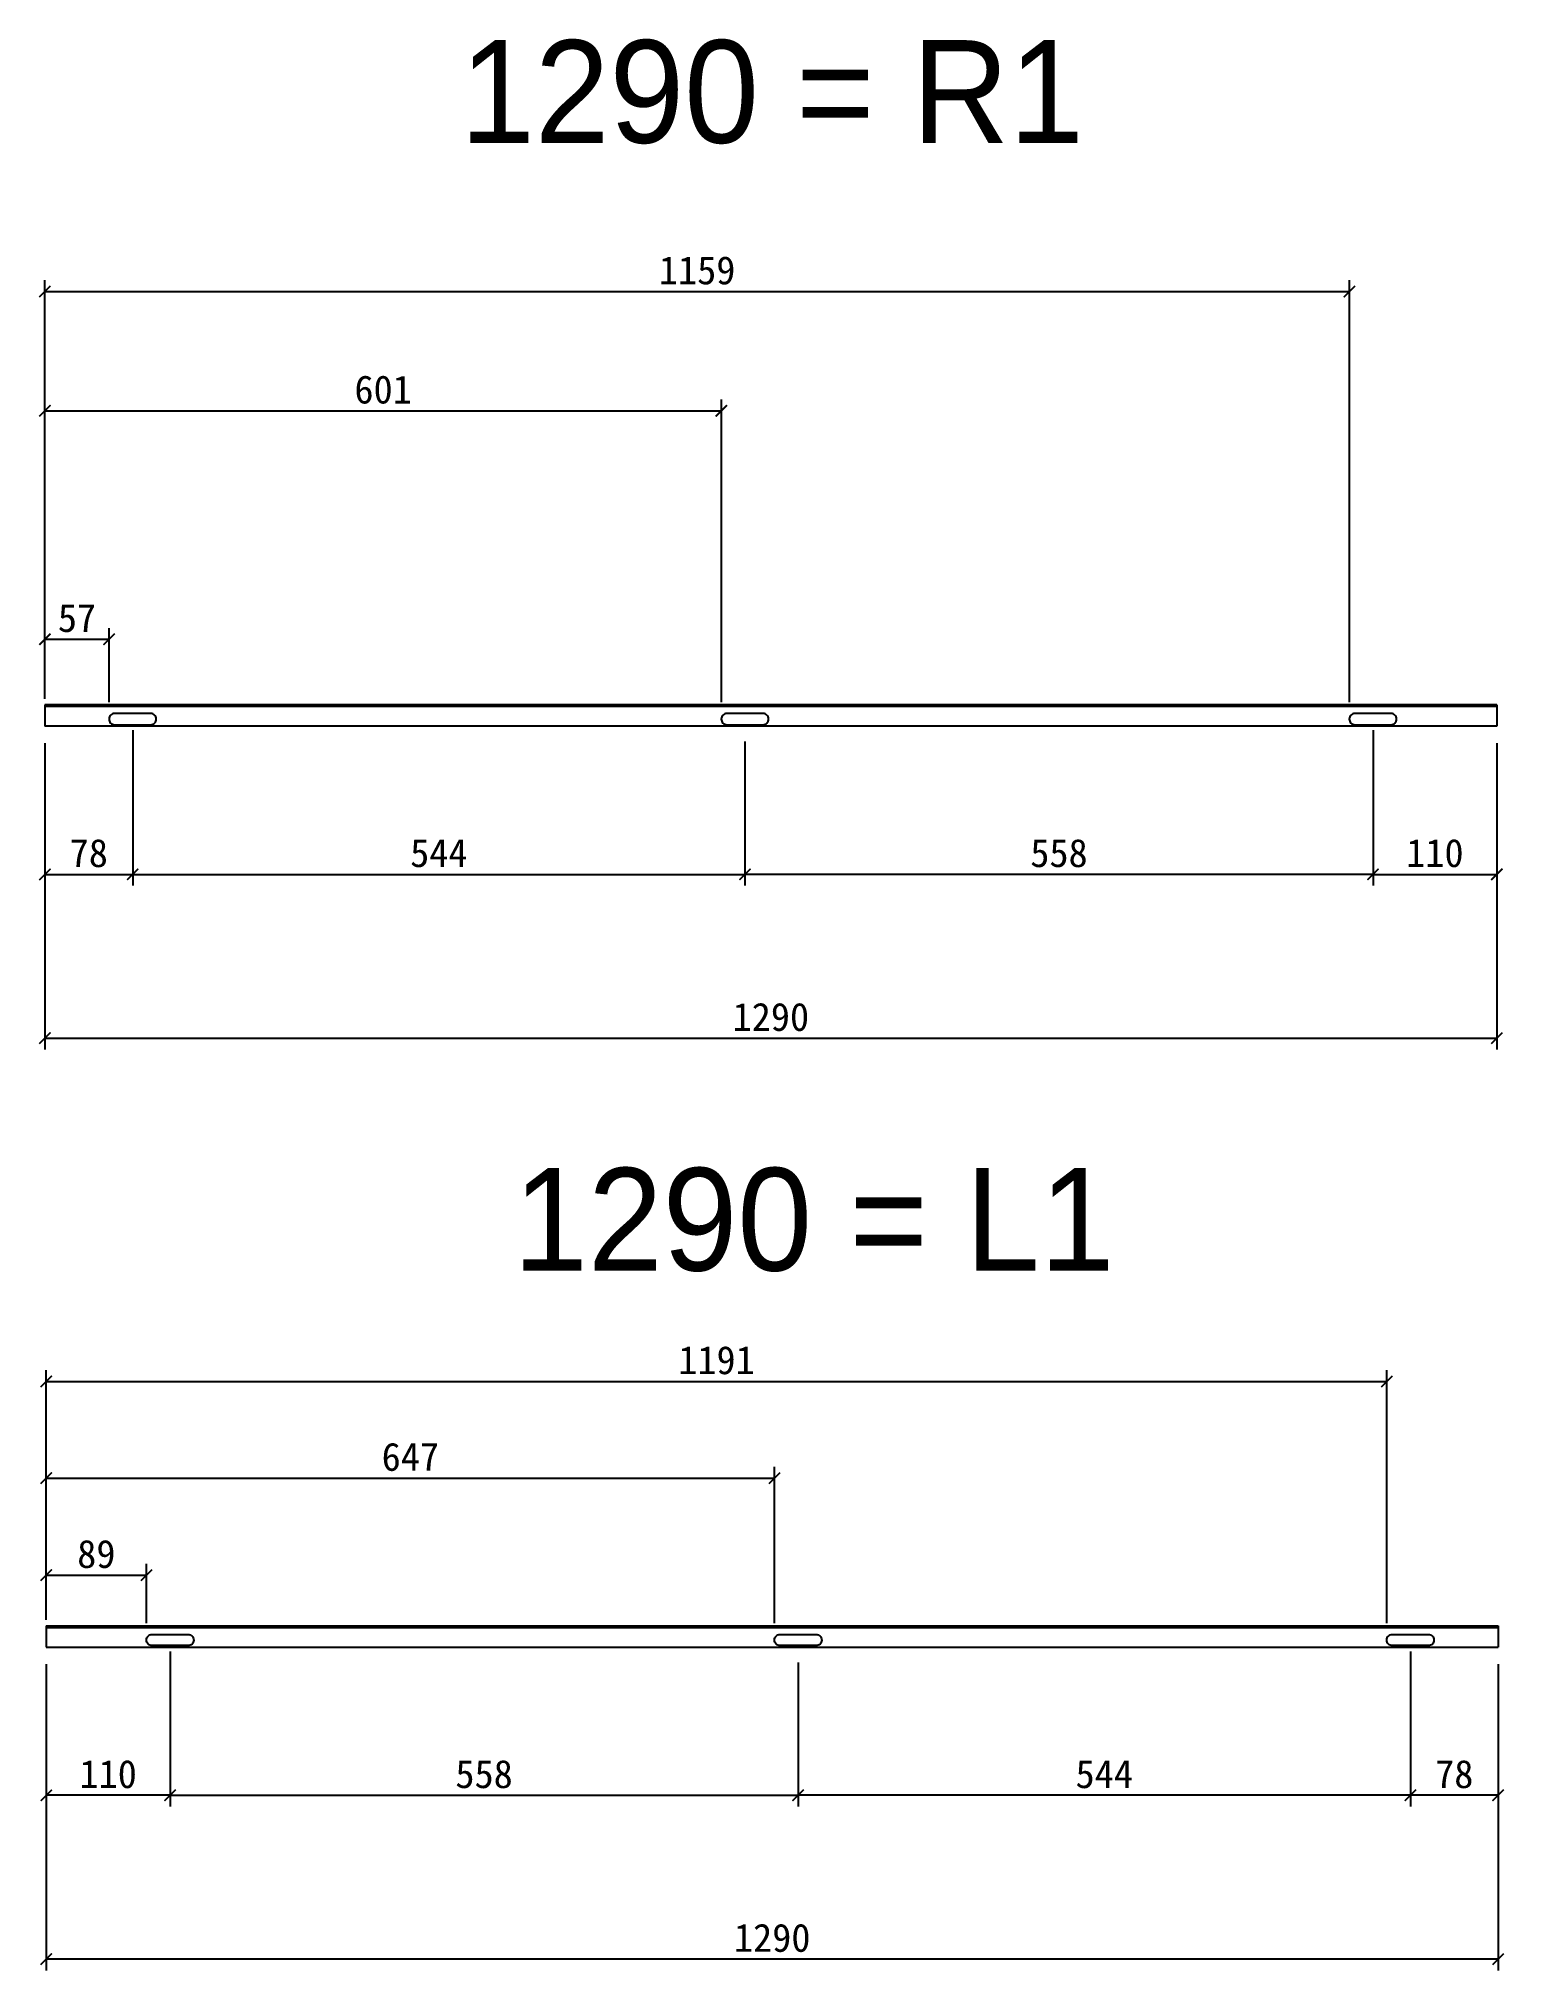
# Model space of a CAD drawing. Header units: millimetres. Extents: x -44117 to 256353, y -2095463 to 65325.
# Drawn here: x 134744 to 136046, y -923389 to -921672 of the extents above; entities that cross this region are included whole.
import ezdxf

# ---------------------------------------------------------------- set-up
doc = ezdxf.new("R2010")
doc.units = ezdxf.units.MM
doc.header["$LTSCALE"] = 10
doc.dimstyles.new('ISO-25', dxfattribs={"dimtxt": 2.5, "dimasz": 2.5, "dimexe": 1, "dimexo": 1, "dimtad": 1, "dimtxsty": 'Standard', "dimblk": 'ARCHTICK', "dimcen": 2.5, "dimadec": 0, "dimazin": 0, "dimtfac": 1, "dimtmove": 0, "dimatfit": 3, "dimfxl": 0, "dimarcsym": 0})

msp = doc.modelspace()

# ---------------------------------------------------------------- texts
at = {"char_height": 91.2356303, "attachment_point": 1}
for s, heights, insert in [('{\\fGulim|b0|i0|c129|p50;1290 = R1}', [-93.90831], (135117.99112, -921673.53947)), ('{\\fGulim|b0|i0|c129|p50;1290 = L1}', [-93.78683], (135165.21411, -922675.6651))]:
    msp.add_mtext_dynamic_manual_height_columns(s, width=2155.3243433, gutter_width=8.14604, heights=heights, dxfattribs=dict(at, insert=insert))

# ---------------------------------------------------------------- blocks, each defined once
blk = doc.blocks.new('_ArchTick')
at = {"color": 0, "linetype": 'ByBlock', "const_width": 0.15}
blk.add_lwpolyline([(-0.5, -0.5), (0.5, 0.5)], dxfattribs=at)
blk = doc.blocks.new('*D6203')
at = {"color": 0, "lineweight": -2}
for p, q in [((134749.1, -922298.2), (134749.1, -922570.3)), ((136039.1, -922298.2), (136039.1, -922570.3)), ((134749.1, -922560.3), (136039.1, -922560.3))]:
    blk.add_line(p, q, dxfattribs=at)
at = {"layer": 'Defpoints', "color": 0}
for p in [(134749.1, -922283.2), (136039.1, -922283.2), (136039.1, -922560.3)]:
    blk.add_point(p, dxfattribs=at)
at = {"color": 0, "lineweight": -2, "xscale": 10, "yscale": 10, "zscale": 10, "rotation": 180}
blk.add_blockref('_ArchTick', (134749.1, -922560.3), dxfattribs=at)
at = {"color": 0, "lineweight": -2, "xscale": 10, "yscale": 10, "zscale": 10}
blk.add_blockref('_ArchTick', (136039.1, -922560.3), dxfattribs=at)
at = {"color": 0, "insert": (135394.1, -922541.6), "char_height": 25, "attachment_point": 5}
blk.add_mtext('1290', dxfattribs=at)
blk = doc.blocks.new('*D6204')
at = {"color": 0, "lineweight": -2}
for p, q in [((134827.1, -922286.8), (134827.1, -922424.8)), ((134749.1, -922298.2), (134749.1, -922424.8)), ((134749.1, -922414.8), (134827.1, -922414.8))]:
    blk.add_line(p, q, dxfattribs=at)
at = {"layer": 'Defpoints', "color": 0}
for p in [(134827.1, -922271.8), (134749.1, -922283.2), (134827.1, -922414.8)]:
    blk.add_point(p, dxfattribs=at)
at = {"color": 0, "lineweight": -2, "xscale": 10, "yscale": 10, "zscale": 10, "rotation": 180}
blk.add_blockref('_ArchTick', (134749.1, -922414.8), dxfattribs=at)
at = {"color": 0, "lineweight": -2, "xscale": 10, "yscale": 10, "zscale": 10}
blk.add_blockref('_ArchTick', (134827.1, -922414.8), dxfattribs=at)
at = {"color": 0, "insert": (134788.1, -922396), "char_height": 25, "attachment_point": 5}
blk.add_mtext('78', dxfattribs=at)
blk = doc.blocks.new('*D6205')
at = {"color": 0, "lineweight": -2}
for p, q in [((135929.1, -922286.8), (135929.1, -922424.8)), ((136039.1, -922298.2), (136039.1, -922424.8)), ((135929.1, -922414.8), (136039.1, -922414.8))]:
    blk.add_line(p, q, dxfattribs=at)
at = {"layer": 'Defpoints', "color": 0}
for p in [(135929.1, -922271.8), (136039.1, -922283.2), (136039.1, -922414.8)]:
    blk.add_point(p, dxfattribs=at)
at = {"color": 0, "lineweight": -2, "xscale": 10, "yscale": 10, "zscale": 10, "rotation": 180}
blk.add_blockref('_ArchTick', (135929.1, -922414.8), dxfattribs=at)
at = {"color": 0, "lineweight": -2, "xscale": 10, "yscale": 10, "zscale": 10}
blk.add_blockref('_ArchTick', (136039.1, -922414.8), dxfattribs=at)
at = {"color": 0, "insert": (135984.1, -922396), "char_height": 25, "attachment_point": 5}
blk.add_mtext('110', dxfattribs=at)
blk = doc.blocks.new('*D6206')
at = {"color": 0, "lineweight": -2}
for p, q in [((135371.1, -922296.8), (135371.1, -922424.8)), ((135929.1, -922296.8), (135929.1, -922424.8)), ((135929.1, -922414.8), (135371.1, -922414.8))]:
    blk.add_line(p, q, dxfattribs=at)
at = {"layer": 'Defpoints', "color": 0}
for p in [(135371.1, -922281.8), (135929.1, -922281.8), (135371.1, -922414.8)]:
    blk.add_point(p, dxfattribs=at)
at = {"color": 0, "lineweight": -2, "xscale": 10, "yscale": 10, "zscale": 10, "rotation": 180}
blk.add_blockref('_ArchTick', (135371.1, -922414.8), dxfattribs=at)
at = {"color": 0, "lineweight": -2, "xscale": 10, "yscale": 10, "zscale": 10}
blk.add_blockref('_ArchTick', (135929.1, -922414.8), dxfattribs=at)
at = {"color": 0, "insert": (135650.1, -922396), "char_height": 25, "attachment_point": 5}
blk.add_mtext('558', dxfattribs=at)
blk = doc.blocks.new('*D6207')
at = {"color": 0, "lineweight": -2}
for p, q in [((134749.1, -922250.6), (134749.1, -922195.9)), ((134749.1, -922205.9), (134806.1, -922205.9)), ((134806.1, -922261.8), (134806.1, -922195.9))]:
    blk.add_line(p, q, dxfattribs=at)
at = {"layer": 'Defpoints', "color": 0}
for p in [(134806.1, -922205.9), (134749.1, -922265.6), (134806.1, -922276.8)]:
    blk.add_point(p, dxfattribs=at)
at = {"color": 0, "lineweight": -2, "xscale": 10, "yscale": 10, "zscale": 10, "rotation": 180}
blk.add_blockref('_ArchTick', (134749.1, -922205.9), dxfattribs=at)
at = {"color": 0, "lineweight": -2, "xscale": 10, "yscale": 10, "zscale": 10}
blk.add_blockref('_ArchTick', (134806.1, -922205.9), dxfattribs=at)
at = {"color": 0, "insert": (134777.6, -922187.1), "char_height": 25, "attachment_point": 5}
blk.add_mtext('57', dxfattribs=at)
blk = doc.blocks.new('*D6208')
at = {"color": 0, "lineweight": -2}
for p, q in [((134749.1, -922258.7), (134749.1, -921992.9)), ((135350.1, -922261.8), (135350.1, -921992.9)), ((134749.1, -922002.9), (135350.1, -922002.9))]:
    blk.add_line(p, q, dxfattribs=at)
at = {"layer": 'Defpoints', "color": 0}
for p in [(135350.1, -922002.9), (134749.1, -922273.7), (135350.1, -922276.8)]:
    blk.add_point(p, dxfattribs=at)
at = {"color": 0, "lineweight": -2, "xscale": 10, "yscale": 10, "zscale": 10, "rotation": 180}
blk.add_blockref('_ArchTick', (134749.1, -922002.9), dxfattribs=at)
at = {"color": 0, "lineweight": -2, "xscale": 10, "yscale": 10, "zscale": 10}
blk.add_blockref('_ArchTick', (135350.1, -922002.9), dxfattribs=at)
at = {"color": 0, "insert": (135049.6, -921984.1), "char_height": 25, "attachment_point": 5}
blk.add_mtext('601', dxfattribs=at)
blk = doc.blocks.new('*D6209')
at = {"color": 0, "lineweight": -2}
for p, q in [((134749.1, -922258.7), (134749.1, -921886.9)), ((134749.1, -921896.9), (135908.1, -921896.9)), ((135908.1, -922261.8), (135908.1, -921886.9))]:
    blk.add_line(p, q, dxfattribs=at)
at = {"layer": 'Defpoints', "color": 0}
for p in [(135908.1, -921896.9), (134749.1, -922273.7), (135908.1, -922276.8)]:
    blk.add_point(p, dxfattribs=at)
at = {"color": 0, "lineweight": -2, "xscale": 10, "yscale": 10, "zscale": 10, "rotation": 180}
blk.add_blockref('_ArchTick', (134749.1, -921896.9), dxfattribs=at)
at = {"color": 0, "lineweight": -2, "xscale": 10, "yscale": 10, "zscale": 10}
blk.add_blockref('_ArchTick', (135908.1, -921896.9), dxfattribs=at)
at = {"color": 0, "insert": (135328.6, -921878.2), "char_height": 25, "attachment_point": 5}
blk.add_mtext('1159', dxfattribs=at)
blk = doc.blocks.new('*D6210')
at = {"color": 0, "lineweight": -2}
for p, q in [((134827.1, -922296.8), (134827.1, -922424.8)), ((135371.1, -922296.8), (135371.1, -922424.8)), ((134827.1, -922414.8), (135371.1, -922414.8))]:
    blk.add_line(p, q, dxfattribs=at)
at = {"layer": 'Defpoints', "color": 0}
for p in [(134827.1, -922281.8), (135371.1, -922281.8), (135371.1, -922414.8)]:
    blk.add_point(p, dxfattribs=at)
at = {"color": 0, "lineweight": -2, "xscale": 10, "yscale": 10, "zscale": 10, "rotation": 180}
blk.add_blockref('_ArchTick', (134827.1, -922414.8), dxfattribs=at)
at = {"color": 0, "lineweight": -2, "xscale": 10, "yscale": 10, "zscale": 10}
blk.add_blockref('_ArchTick', (135371.1, -922414.8), dxfattribs=at)
at = {"color": 0, "insert": (135099.1, -922396), "char_height": 25, "attachment_point": 5}
blk.add_mtext('544', dxfattribs=at)
blk = doc.blocks.new('*D6211')
at = {"color": 0, "lineweight": -2}
for p, q in [((134750.3, -923116.6), (134750.3, -923388.7)), ((136040.3, -923116.6), (136040.3, -923388.7)), ((136040.3, -923378.7), (134750.3, -923378.7))]:
    blk.add_line(p, q, dxfattribs=at)
at = {"layer": 'Defpoints', "color": 0}
for p in [(134750.3, -923101.6), (136040.3, -923101.6), (134750.3, -923378.7)]:
    blk.add_point(p, dxfattribs=at)
at = {"color": 0, "lineweight": -2, "xscale": 10, "yscale": 10, "zscale": 10, "rotation": 180}
blk.add_blockref('_ArchTick', (134750.3, -923378.7), dxfattribs=at)
at = {"color": 0, "lineweight": -2, "xscale": 10, "yscale": 10, "zscale": 10}
blk.add_blockref('_ArchTick', (136040.3, -923378.7), dxfattribs=at)
at = {"color": 0, "insert": (135395.3, -923359.9), "char_height": 25, "attachment_point": 5}
blk.add_mtext('1290', dxfattribs=at)
blk = doc.blocks.new('*D6212')
at = {"color": 0, "lineweight": -2}
for p, q in [((135962.3, -923105.2), (135962.3, -923243.1)), ((136040.3, -923116.6), (136040.3, -923243.1)), ((136040.3, -923233.1), (135962.3, -923233.1))]:
    blk.add_line(p, q, dxfattribs=at)
at = {"layer": 'Defpoints', "color": 0}
for p in [(135962.3, -923090.2), (136040.3, -923101.6), (135962.3, -923233.1)]:
    blk.add_point(p, dxfattribs=at)
at = {"color": 0, "lineweight": -2, "xscale": 10, "yscale": 10, "zscale": 10, "rotation": 180}
blk.add_blockref('_ArchTick', (135962.3, -923233.1), dxfattribs=at)
at = {"color": 0, "lineweight": -2, "xscale": 10, "yscale": 10, "zscale": 10}
blk.add_blockref('_ArchTick', (136040.3, -923233.1), dxfattribs=at)
at = {"color": 0, "insert": (136001.3, -923214.4), "char_height": 25, "attachment_point": 5}
blk.add_mtext('78', dxfattribs=at)
blk = doc.blocks.new('*D6213')
at = {"color": 0, "lineweight": -2}
for p, q in [((134750.3, -923116.6), (134750.3, -923243.1)), ((134860.3, -923105.2), (134860.3, -923243.1)), ((134860.3, -923233.1), (134750.3, -923233.1))]:
    blk.add_line(p, q, dxfattribs=at)
at = {"layer": 'Defpoints', "color": 0}
for p in [(134860.3, -923090.2), (134750.3, -923101.6), (134750.3, -923233.1)]:
    blk.add_point(p, dxfattribs=at)
at = {"color": 0, "lineweight": -2, "xscale": 10, "yscale": 10, "zscale": 10, "rotation": 180}
blk.add_blockref('_ArchTick', (134750.3, -923233.1), dxfattribs=at)
at = {"color": 0, "lineweight": -2, "xscale": 10, "yscale": 10, "zscale": 10}
blk.add_blockref('_ArchTick', (134860.3, -923233.1), dxfattribs=at)
at = {"color": 0, "insert": (134805.3, -923214.4), "char_height": 25, "attachment_point": 5}
blk.add_mtext('110', dxfattribs=at)
blk = doc.blocks.new('*D6214')
at = {"color": 0, "lineweight": -2}
for p, q in [((134860.3, -923115.2), (134860.3, -923243.1)), ((135418.3, -923115.2), (135418.3, -923243.1)), ((134860.3, -923233.1), (135418.3, -923233.1))]:
    blk.add_line(p, q, dxfattribs=at)
at = {"layer": 'Defpoints', "color": 0}
for p in [(134860.3, -923100.2), (135418.3, -923100.2), (135418.3, -923233.1)]:
    blk.add_point(p, dxfattribs=at)
at = {"color": 0, "lineweight": -2, "xscale": 10, "yscale": 10, "zscale": 10, "rotation": 180}
blk.add_blockref('_ArchTick', (134860.3, -923233.1), dxfattribs=at)
at = {"color": 0, "lineweight": -2, "xscale": 10, "yscale": 10, "zscale": 10}
blk.add_blockref('_ArchTick', (135418.3, -923233.1), dxfattribs=at)
at = {"color": 0, "insert": (135139.3, -923214.4), "char_height": 25, "attachment_point": 5}
blk.add_mtext('558', dxfattribs=at)
blk = doc.blocks.new('*D6215')
at = {"color": 0, "lineweight": -2}
for p, q in [((135418.3, -923115.2), (135418.3, -923243.1)), ((135962.3, -923115.2), (135962.3, -923243.1)), ((135962.3, -923233.1), (135418.3, -923233.1))]:
    blk.add_line(p, q, dxfattribs=at)
at = {"layer": 'Defpoints', "color": 0}
for p in [(135418.3, -923100.2), (135962.3, -923100.2), (135418.3, -923233.1)]:
    blk.add_point(p, dxfattribs=at)
at = {"color": 0, "lineweight": -2, "xscale": 10, "yscale": 10, "zscale": 10, "rotation": 180}
blk.add_blockref('_ArchTick', (135418.3, -923233.1), dxfattribs=at)
at = {"color": 0, "lineweight": -2, "xscale": 10, "yscale": 10, "zscale": 10}
blk.add_blockref('_ArchTick', (135962.3, -923233.1), dxfattribs=at)
at = {"color": 0, "insert": (135690.3, -923214.4), "char_height": 25, "attachment_point": 5}
blk.add_mtext('544', dxfattribs=at)
blk = doc.blocks.new('*D6216')
at = {"color": 0, "lineweight": -2}
for p, q in [((134750.3, -923077.1), (134750.3, -923027.5)), ((134839.3, -923080.2), (134839.3, -923027.5)), ((134750.3, -923037.5), (134839.3, -923037.5))]:
    blk.add_line(p, q, dxfattribs=at)
at = {"layer": 'Defpoints', "color": 0}
for p in [(134839.3, -923037.5), (134750.3, -923092.1), (134839.3, -923095.2)]:
    blk.add_point(p, dxfattribs=at)
at = {"color": 0, "lineweight": -2, "xscale": 10, "yscale": 10, "zscale": 10, "rotation": 180}
blk.add_blockref('_ArchTick', (134750.3, -923037.5), dxfattribs=at)
at = {"color": 0, "lineweight": -2, "xscale": 10, "yscale": 10, "zscale": 10}
blk.add_blockref('_ArchTick', (134839.3, -923037.5), dxfattribs=at)
at = {"color": 0, "insert": (134794.8, -923018.8), "char_height": 25, "attachment_point": 5}
blk.add_mtext('89', dxfattribs=at)
blk = doc.blocks.new('*D6217')
at = {"color": 0, "lineweight": -2}
for p, q in [((134750.3, -923077.1), (134750.3, -922941.3)), ((135397.3, -923080.2), (135397.3, -922941.3)), ((134750.3, -922951.3), (135397.3, -922951.3))]:
    blk.add_line(p, q, dxfattribs=at)
at = {"layer": 'Defpoints', "color": 0}
for p in [(135397.3, -922951.3), (134750.3, -923092.1), (135397.3, -923095.2)]:
    blk.add_point(p, dxfattribs=at)
at = {"color": 0, "lineweight": -2, "xscale": 10, "yscale": 10, "zscale": 10, "rotation": 180}
blk.add_blockref('_ArchTick', (134750.3, -922951.3), dxfattribs=at)
at = {"color": 0, "lineweight": -2, "xscale": 10, "yscale": 10, "zscale": 10}
blk.add_blockref('_ArchTick', (135397.3, -922951.3), dxfattribs=at)
at = {"color": 0, "insert": (135073.8, -922932.5), "char_height": 25, "attachment_point": 5}
blk.add_mtext('647', dxfattribs=at)
blk = doc.blocks.new('*D6218')
at = {"color": 0, "lineweight": -2}
for p, q in [((134750.3, -923077.1), (134750.3, -922855.4)), ((135941.3, -923080.2), (135941.3, -922855.4)), ((134750.3, -922865.4), (135941.3, -922865.4))]:
    blk.add_line(p, q, dxfattribs=at)
at = {"layer": 'Defpoints', "color": 0}
for p in [(135941.3, -922865.4), (134750.3, -923092.1), (135941.3, -923095.2)]:
    blk.add_point(p, dxfattribs=at)
at = {"color": 0, "lineweight": -2, "xscale": 10, "yscale": 10, "zscale": 10, "rotation": 180}
blk.add_blockref('_ArchTick', (134750.3, -922865.4), dxfattribs=at)
at = {"color": 0, "lineweight": -2, "xscale": 10, "yscale": 10, "zscale": 10}
blk.add_blockref('_ArchTick', (135941.3, -922865.4), dxfattribs=at)
at = {"color": 0, "insert": (135345.8, -922846.6), "char_height": 25, "attachment_point": 5}
blk.add_mtext('1191', dxfattribs=at)

# ---------------------------------------------------------------- dimensions: what is measured, and where the dimension line sits
for base, p1, p2, picture, middle in [((135908.05966, -921896.9307), (134749.05946, -922273.69209), (135908.05966, -922276.79209), '*D6209', (135328.55956, -921878.1807)), ((135350.05966, -922002.86614), (134749.05946, -922273.69209), (135350.05966, -922276.79209), '*D6208', (135049.55956, -921984.11614)), ((134806.05966, -922205.85938), (134749.05946, -922265.59209), (134806.05966, -922276.79209), '*D6207', (134777.55956, -922187.10938)), ((134827.05966, -922414.78168), (134749.05946, -922283.19209), (134827.05966, -922271.79209), '*D6204', (134788.05956, -922396.03168)), ((136039.06425, -922414.78168), (135929.05966, -922271.79209), (136039.06425, -922283.19209), '*D6205', (135984.06196, -922396.03168)), ((135371.05966, -922414.78168), (134827.05966, -922281.79209), (135371.05966, -922281.79209), '*D6210', (135099.05966, -922396.03168)), ((135371.05966, -922414.78168), (135929.05966, -922281.79209), (135371.05966, -922281.79209), '*D6206', (135650.05966, -922396.03168)), ((135941.28266, -922865.37639), (134750.27806, -923092.06038), (135941.28266, -923095.16038), '*D6218', (135345.78036, -922846.62639)), ((135397.28266, -922951.26101), (134750.27806, -923092.06038), (135397.28266, -923095.16038), '*D6217', (135073.78036, -922932.51101)), ((134839.28266, -923037.51479), (134750.27806, -923092.06038), (134839.28266, -923095.16038), '*D6216', (134794.78036, -923018.76479))]:
    dim = msp.add_linear_dim(base=base, p1=p1, p2=p2, dimstyle='ISO-25', override={"dimscale": 10, "dimasz": 1, "dimexo": 1.5})
    dim.commit()
    dim.dimension.update_dxf_attribs({"geometry": picture, "text_midpoint": middle})
dim = msp.add_linear_dim(base=(136039.06425, -922560.3151), p1=(134749.05946, -922283.19209), p2=(136039.06425, -922283.19209), dimstyle='ISO-25', override={"dimscale": 10, "dimasz": 1, "dimexo": 1.5})
dim.commit()
dim.dimension.update_dxf_attribs({"geometry": '*D6203', "text_midpoint": (135394.06186, -922560.3151), "dimtype": 160})
for base, p1, p2, picture, middle in [((134750.27806, -923233.14996), (134860.28266, -923090.16038), (134750.27806, -923101.56038), '*D6213', (134805.28036, -923214.39996)), ((135418.28266, -923233.14996), (134860.28266, -923100.16038), (135418.28266, -923100.16038), '*D6214', (135139.28266, -923214.39996)), ((135418.28266, -923233.14996), (135962.28266, -923100.16038), (135418.28266, -923100.16038), '*D6215', (135690.28266, -923214.39996)), ((135962.28266, -923233.14996), (136040.28286, -923101.56038), (135962.28266, -923090.16038), '*D6212', (136001.28276, -923214.39996))]:
    dim = msp.add_linear_dim(base=base, p1=p1, p2=p2, angle=180, dimstyle='ISO-25', override={"dimscale": 10, "dimasz": 1, "dimexo": 1.5})
    dim.commit()
    dim.dimension.update_dxf_attribs({"geometry": picture, "text_midpoint": middle})
dim = msp.add_linear_dim(base=(134750.27806, -923378.68339), p1=(136040.28286, -923101.56038), p2=(134750.27806, -923101.56038), angle=180, dimstyle='ISO-25', override={"dimscale": 10, "dimasz": 1, "dimexo": 1.5})
dim.commit()
dim.dimension.update_dxf_attribs({"geometry": '*D6211', "text_midpoint": (135395.28046, -923378.68339), "dimtype": 160})

# ---------------------------------------------------------------- linework, layer by layer
at = {"linetype": 'Continuous'}
for p, q in [((136039.06425, -922264.19209), (134749.05946, -922264.19209)), ((136039.06425, -922265.59209), (134749.05946, -922265.59209)), ((136039.06425, -922283.19209), (134749.05946, -922283.19209)), ((134750.27806, -923082.56038), (136040.28286, -923082.56038)), ((134750.27806, -923083.96038), (136040.28286, -923083.96038)), ((134750.27806, -923101.56038), (136040.28286, -923101.56038))]:
    msp.add_line(p, q, dxfattribs=at)
for p, q in [((134749.05946, -922264.19209), (134749.05946, -922283.19209)), ((136039.06425, -922264.19209), (136039.06425, -922283.19209)), ((134750.27806, -923082.56038), (134750.27806, -923101.56038)), ((136040.28286, -923082.56038), (136040.28286, -923101.56038))]:
    msp.add_line(p, q)
at = {"color": 2, "linetype": 'Continuous'}
for points in [[(134806.05966, -922276.79209), (134806.05966, -922276.79209, 0.4142135624), (134811.05966, -922281.79209), (134843.05966, -922281.79209, 0.4142135624), (134848.05966, -922276.79209), (134848.05966, -922276.79209, 0.4142135624), (134843.05966, -922271.79209), (134811.05966, -922271.79209, 0.4142135624)], [(135350.05966, -922276.79209), (135350.05966, -922276.79209, 0.4142135624), (135355.05966, -922281.79209), (135387.05966, -922281.79209, 0.4142135624), (135392.05966, -922276.79209), (135392.05966, -922276.79209, 0.4142135624), (135387.05966, -922271.79209), (135355.05966, -922271.79209, 0.4142135624)], [(135908.05966, -922276.79209), (135908.05966, -922276.79209, 0.4142135624), (135913.05966, -922281.79209), (135945.05966, -922281.79209, 0.4142135624), (135950.05966, -922276.79209), (135950.05966, -922276.79209, 0.4142135624), (135945.05966, -922271.79209), (135913.05966, -922271.79209, 0.4142135624)], [(134881.28266, -923095.16038), (134881.28266, -923095.16038, -0.4142135624), (134876.28266, -923100.16038), (134844.28266, -923100.16038, -0.4142135624), (134839.28266, -923095.16038), (134839.28266, -923095.16038, -0.4142135624), (134844.28266, -923090.16038), (134876.28266, -923090.16038, -0.4142135624)], [(135439.28266, -923095.16038), (135439.28266, -923095.16038, -0.4142135624), (135434.28266, -923100.16038), (135402.28266, -923100.16038, -0.4142135624), (135397.28266, -923095.16038), (135397.28266, -923095.16038, -0.4142135624), (135402.28266, -923090.16038), (135434.28266, -923090.16038, -0.4142135624)], [(135983.28266, -923095.16038), (135983.28266, -923095.16038, -0.4142135624), (135978.28266, -923100.16038), (135946.28266, -923100.16038, -0.4142135624), (135941.28266, -923095.16038), (135941.28266, -923095.16038, -0.4142135624), (135946.28266, -923090.16038), (135978.28266, -923090.16038, -0.4142135624)]]:
    msp.add_lwpolyline(points, format="xyb", close=True, dxfattribs=at)

msp.set_redraw_order([(e.dxf.handle, doc.entitydb.next_handle()) for e in msp.query("TEXT MTEXT ATTDEF DIMENSION ARC_DIMENSION")])  # texts and dimensions are drawn at this point

doc.saveas('drawing.dxf')
